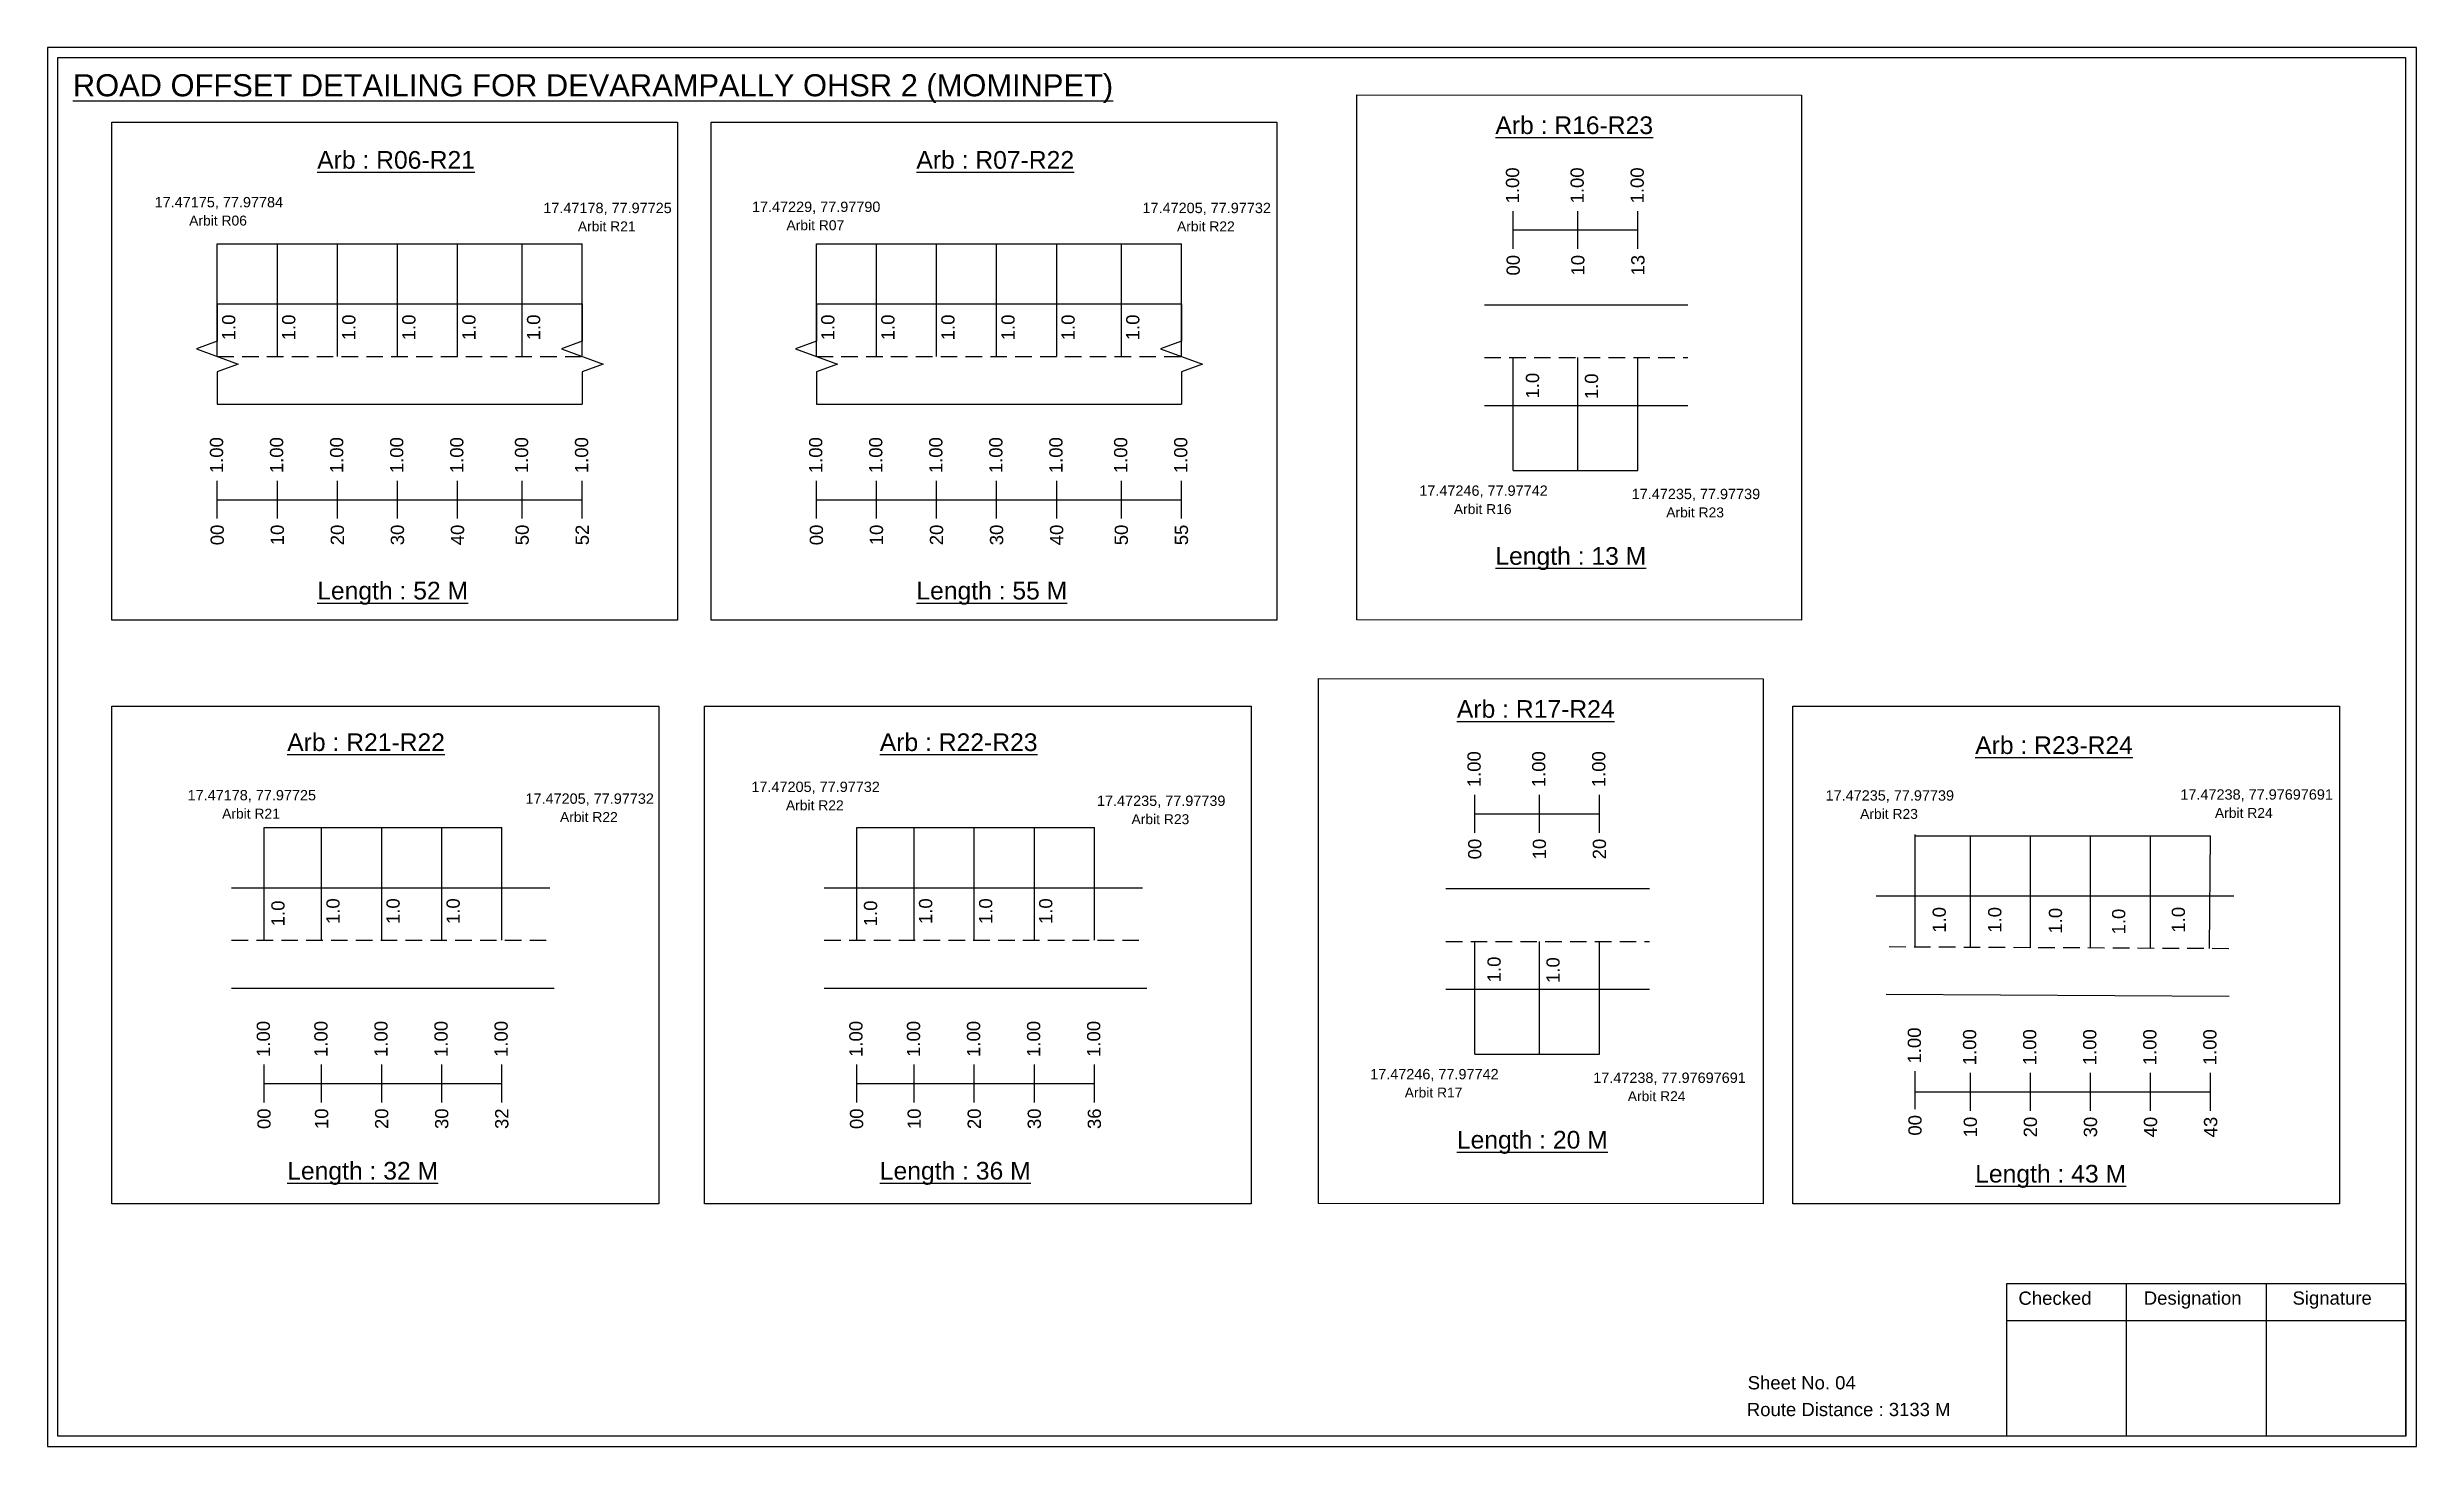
# Model space of a CAD drawing. Header units: inches. Extents: x 774 to 7852, y 198 to 1433.
# Drawn here: x 5999 to 6535, y 274 to 590 of the extents above; entities that cross this region are included whole.
import ezdxf

# ---------------------------------------------------------------- set-up
doc = ezdxf.new("R2010")
doc.units = ezdxf.units.IN
doc.header["$MEASUREMENT"] = 0
doc.linetypes.add('DASHED2', pattern=[0.375, 0.25, -0.125])
doc.layers.add('PDF_Geometry', color=7, linetype='Continuous')
doc.layers.add('PDF_Text', color=5, linetype='Continuous')
doc.styles.add('PDF Arial', font='arial.ttf')
doc.styles.get("Standard").update_dxf_attribs({"font": 'arial.ttf'})

msp = doc.modelspace()

# ---------------------------------------------------------------- texts
at = {"color": 242, "true_color": 0xcd2027}
for s, height, p in [('%%UROAD OFFSET DETAILING FOR DEVARAMPALLY OHSR 2 (MOMINPET)', 5, (6004.73, 579.14)), ('%%UArb : R16-R23', 4, (6326.82, 570.6)), ('%%UArb : R06-R21', 4, (6060.05, 562.75)), ('%%UArb : R07-R22', 4, (6195.72, 562.75)), ('%%ULength : 13 M', 4, (6326.82, 473.1)), ('%%ULength : 52 M', 4, (6060.05, 465.25)), ('%%ULength : 55 M', 4, (6195.72, 465.25)), ('%%UArb : R17-R24', 4, (6318.11, 438.46)), ('%%UArb : R21-R22', 4, (6053.26, 430.94)), ('%%UArb : R22-R23', 4, (6187.44, 430.94)), ('%%UArb : R23-R24', 4, (6435.47, 430.27)), ('%%ULength : 20 M', 4, (6318.11, 340.96)), ('%%ULength : 32 M', 4, (6053.26, 333.94)), ('%%ULength : 36 M', 4, (6187.44, 333.94)), ('%%ULength : 43 M', 4, (6435.47, 333.27))]:
    msp.add_text(s, height=height, dxfattribs=at).set_placement(p)
at = {"color": 217, "true_color": 0x93278f}
for s, p in [('1.00', (6332.21, 554.89)), ('1.00', (6346.84, 554.89)), ('1.00', (6360.44, 554.89)), ('00', (6332.36, 538.57)), ('10', (6346.99, 538.57)), ('13', (6360.59, 538.57)), ('1.00', (6038.75, 493.84)), ('1.00', (6052.35, 493.84)), ('1.00', (6065.95, 493.84)), ('1.00', (6079.55, 493.84)), ('1.00', (6093.15, 493.84)), ('1.00', (6107.81, 493.84)), ('1.00', (6121.41, 493.84)), ('1.00', (6174.42, 493.84)), ('1.00', (6188.02, 493.84)), ('1.00', (6201.62, 493.84)), ('1.00', (6215.22, 493.84)), ('1.00', (6228.82, 493.84)), ('1.00', (6243.48, 493.84)), ('1.00', (6257.08, 493.84)), ('00', (6038.91, 477.52)), ('10', (6052.51, 477.52)), ('20', (6066.11, 477.52)), ('30', (6079.71, 477.52)), ('40', (6093.31, 477.52)), ('50', (6107.96, 477.52)), ('52', (6121.56, 477.52)), ('00', (6174.58, 477.52)), ('10', (6188.18, 477.52)), ('20', (6201.78, 477.52)), ('30', (6215.38, 477.52)), ('40', (6228.98, 477.52)), ('50', (6243.63, 477.52)), ('55', (6257.23, 477.52)), ('1.00', (6323.5, 422.75)), ('1.00', (6338.13, 422.75)), ('1.00', (6351.73, 422.75)), ('00', (6323.65, 406.43)), ('10', (6338.28, 406.43)), ('20', (6351.88, 406.43)), ('1.00', (6049.35, 361.7)), ('1.00', (6062.39, 361.7)), ('1.00', (6075.99, 361.7)), ('1.00', (6089.59, 361.7)), ('1.00', (6103.19, 361.7)), ('1.00', (6183.53, 361.7)), ('1.00', (6196.57, 361.7)), ('1.00', (6210.17, 361.7)), ('1.00', (6223.77, 361.7)), ('1.00', (6237.37, 361.7)), ('1.00', (6423.19, 360.21)), ('1.00', (6435.71, 359.82)), ('1.00', (6449.31, 359.82)), ('1.00', (6462.91, 359.82)), ('1.00', (6476.51, 359.82)), ('1.00', (6490.11, 359.82)), ('00', (6049.5, 345.38)), ('10', (6062.54, 345.38)), ('20', (6076.14, 345.38)), ('30', (6089.74, 345.38)), ('32', (6103.34, 345.38)), ('00', (6183.68, 345.38)), ('10', (6196.72, 345.38)), ('20', (6210.32, 345.38)), ('30', (6223.92, 345.38)), ('36', (6237.52, 345.38)), ('00', (6423.34, 343.89)), ('10', (6435.87, 343.5)), ('20', (6449.47, 343.5)), ('30', (6463.07, 343.5)), ('40', (6476.67, 343.5)), ('43', (6490.27, 343.5))]:
    msp.add_text(s, height=3, rotation=90, dxfattribs=at).set_placement(p)
at = {"color": 5}
for s, height, p in [('17.47175, 77.97784', 2.34, (6023.24, 554.01)), ('17.47178, 77.97725', 2.34, (6111.25, 552.7)), ('17.47229, 77.97790', 2.34, (6158.49, 552.96)), ('17.47205, 77.97732', 2.34, (6246.92, 552.7)), ('Arbit R06', 2.246, (6031.06, 549.89)), ('Arbit R21', 2.246, (6119.07, 548.58)), ('Arbit R07', 2.246, (6166.31, 548.84)), ('Arbit R22', 2.246, (6254.74, 548.58)), ('17.47246, 77.97742', 2.34, (6309.6, 488.71)), ('17.47235, 77.97739', 2.34, (6357.7, 487.96)), ('Arbit R16', 2.246, (6317.42, 484.58)), ('Arbit R23', 2.246, (6365.52, 483.83)), ('17.47205, 77.97732', 2.34, (6158.37, 421.67)), ('17.47178, 77.97725', 2.34, (6030.7, 419.78)), ('17.47205, 77.97732', 2.34, (6107.21, 419)), ('Arbit R22', 2.246, (6166.19, 417.54)), ('17.47235, 77.97739', 2.34, (6236.62, 418.52)), ('17.47235, 77.97739', 2.34, (6401.6, 419.72)), ('17.47238, 77.97697691', 2.34, (6481.94, 419.94)), ('Arbit R21', 2.246, (6038.52, 415.65)), ('Arbit R22', 2.246, (6115.03, 414.88)), ('Arbit R23', 2.246, (6244.44, 414.39)), ('Arbit R23', 2.246, (6409.42, 415.59)), ('Arbit R24', 2.246, (6489.76, 415.81)), ('17.47246, 77.97742', 2.34, (6298.48, 356.64)), ('Arbit R17', 2.246, (6306.3, 352.52)), ('17.47238, 77.97697691', 2.34, (6348.99, 355.82)), ('Arbit R24', 2.246, (6356.81, 351.69))]:
    msp.add_text(s, height=height, dxfattribs=at).set_placement(p)
for p in [(6041.5, 523.92), (6055.1, 523.92), (6068.7, 523.92), (6082.3, 523.92), (6095.9, 523.92), (6110.55, 523.92), (6177.17, 523.92), (6190.77, 523.92), (6204.37, 523.92), (6217.97, 523.92), (6231.57, 523.92), (6246.22, 523.92), (6336.73, 510.73), (6350.09, 510.58), (6065.13, 391.78), (6078.73, 391.78), (6092.33, 391.78), (6199.31, 391.78), (6212.91, 391.78), (6226.51, 391.78), (6052.66, 391.28), (6186.84, 391.28), (6428.83, 389.81), (6441.4, 389.81), (6455.14, 389.62), (6469.46, 389.42), (6482.97, 389.84), (6328.03, 378.59), (6341.38, 378.44)]:
    msp.add_text('1.0', height=3, rotation=90).set_placement(p)
for s, p in [('Sheet No. 04', (6383.96, 286.45)), ('Route Distance : 3133 M', (6383.77, 280.4))]:
    msp.add_text(s, height=3).set_placement(p)
at = {"layer": 'PDF_Text', "color": 7, "attachment_point": 7, "style": 'PDF Arial'}
for s, insert, char_height in [('Checked', (6445.27, 305.55), 3.001), ('Designation', (6473.65, 304.72), 3.0006), ('Signature', (6507.33, 304.72), 3.001)]:
    msp.add_mtext(s, dxfattribs=dict(at, insert=insert, char_height=char_height))

# ---------------------------------------------------------------- linework, layer by layer
at = {"color": 217, "true_color": 0x93278f}
for p, q in [((6330.88, 544.6), (6330.88, 553.16)), ((6345.51, 544.6), (6345.51, 553.16)), ((6359.11, 544.6), (6359.11, 553.16)), ((6330.88, 548.88), (6359.11, 548.89)), ((6037.43, 483.54), (6037.43, 492.1)), ((6051.03, 483.54), (6051.03, 492.1)), ((6064.63, 483.54), (6064.63, 492.1)), ((6078.23, 483.54), (6078.23, 492.1)), ((6091.83, 483.54), (6091.83, 492.1)), ((6106.48, 483.55), (6106.48, 492.1)), ((6120.08, 483.55), (6120.08, 492.1)), ((6173.1, 483.54), (6173.1, 492.1)), ((6186.7, 483.54), (6186.7, 492.1)), ((6200.3, 483.54), (6200.3, 492.1)), ((6213.9, 483.54), (6213.9, 492.1)), ((6227.5, 483.54), (6227.5, 492.1)), ((6242.15, 483.55), (6242.15, 492.1)), ((6255.75, 483.55), (6255.75, 492.1)), ((6037.43, 487.81), (6120.08, 487.82)), ((6173.1, 487.81), (6255.75, 487.82)), ((6322.18, 412.46), (6322.18, 421.02)), ((6336.8, 412.46), (6336.8, 421.02)), ((6350.4, 412.46), (6350.4, 421.02)), ((6322.18, 416.74), (6350.4, 416.75)), ((6048.03, 351.4), (6048.03, 359.96)), ((6061.06, 351.4), (6061.06, 359.96)), ((6074.66, 351.4), (6074.66, 359.96)), ((6088.26, 351.4), (6088.26, 359.96)), ((6101.86, 351.4), (6101.86, 359.96)), ((6182.21, 351.4), (6182.21, 359.96)), ((6195.24, 351.4), (6195.24, 359.96)), ((6208.84, 351.4), (6208.84, 359.96)), ((6222.44, 351.4), (6222.44, 359.96)), ((6236.04, 351.4), (6236.04, 359.96)), ((6048.03, 355.67), (6101.86, 355.69)), ((6182.21, 355.67), (6236.04, 355.69)), ((6421.87, 349.91), (6421.87, 358.47)), ((6434.39, 349.53), (6434.39, 358.08)), ((6447.99, 349.53), (6447.99, 358.08)), ((6461.59, 349.53), (6461.59, 358.08)), ((6475.19, 349.53), (6475.19, 358.08)), ((6488.79, 349.53), (6488.79, 358.08)), ((6421.87, 353.8), (6488.79, 353.81))]:
    msp.add_line(p, q, dxfattribs=at)
at = {"color": 5}
for p, q in [((6037.43, 545.78), (6120.08, 545.78)), ((6173.1, 545.78), (6255.75, 545.78)), ((6330.88, 494.46), (6359.11, 494.46)), ((6048.03, 413.64), (6101.86, 413.64)), ((6182.21, 413.64), (6236.04, 413.64)), ((6421.87, 411.76), (6488.79, 411.76)), ((6322.18, 362.32), (6350.4, 362.32))]:
    msp.add_line(p, q, dxfattribs=at)
for p, q in [((6037.43, 520.24), (6037.43, 545.78)), ((6051.03, 520.24), (6051.03, 545.78)), ((6064.63, 520.24), (6064.63, 545.78)), ((6078.23, 520.24), (6078.23, 545.78)), ((6091.83, 520.24), (6091.83, 545.78)), ((6106.48, 520.25), (6106.48, 545.78)), ((6120.08, 520.25), (6120.08, 545.78)), ((6173.1, 520.24), (6173.1, 545.78)), ((6186.7, 520.24), (6186.7, 545.78)), ((6200.3, 520.24), (6200.3, 545.78)), ((6213.9, 520.24), (6213.9, 545.78)), ((6227.5, 520.24), (6227.5, 545.78)), ((6242.15, 520.25), (6242.15, 545.78)), ((6255.75, 520.25), (6255.75, 545.78)), ((6037.43, 532.13), (6120.08, 532.13)), ((6173.1, 532.13), (6255.75, 532.13)), ((6370.41, 531.88), (6324.33, 531.88)), ((6330.88, 494.46), (6330.88, 519.99)), ((6345.51, 494.46), (6345.51, 519.99)), ((6359.11, 494.46), (6359.11, 519.99)), ((6037.43, 509.44), (6120.08, 509.44)), ((6173.1, 509.44), (6255.75, 509.44)), ((6324.33, 509.19), (6356.44, 509.19)), ((6356.44, 509.19), (6370.41, 509.19)), ((6048.03, 388.1), (6048.03, 413.64)), ((6061.06, 388.1), (6061.06, 413.64)), ((6074.66, 388.1), (6074.66, 413.64)), ((6088.26, 388.1), (6088.26, 413.64)), ((6101.86, 388.1), (6101.86, 413.64)), ((6182.21, 388.1), (6182.21, 413.64)), ((6195.24, 388.1), (6195.24, 413.64)), ((6208.84, 388.1), (6208.84, 413.64)), ((6222.44, 388.1), (6222.44, 413.64)), ((6236.04, 388.1), (6236.04, 413.64)), ((6421.87, 386.53), (6421.87, 412.06)), ((6434.39, 386.48), (6434.39, 411.76)), ((6447.99, 386.42), (6447.99, 411.76)), ((6461.59, 386.48), (6461.59, 411.76)), ((6475.19, 386.23), (6475.19, 411.76)), ((6488.56, 386.26), (6488.79, 411.76)), ((6040.68, 399.99), (6112.72, 399.99)), ((6174.86, 399.99), (6246.89, 399.99)), ((6361.7, 399.74), (6315.62, 399.74)), ((6494.04, 398.09), (6413.08, 398.09)), ((6322.18, 362.32), (6322.18, 387.85)), ((6336.8, 362.32), (6336.8, 387.85)), ((6350.4, 362.32), (6350.4, 387.85)), ((6040.68, 377.3), (6113.72, 377.3)), ((6174.86, 377.3), (6247.89, 377.3)), ((6315.62, 377.05), (6347.73, 377.05)), ((6347.73, 377.05), (6361.7, 377.05)), ((6415.29, 375.88), (6493.02, 375.45))]:
    msp.add_line(p, q)
at = {"linetype": 'DASHED2', "ltscale": 15}
for p, q in [((6037.43, 520.25), (6120.08, 520.25)), ((6173.1, 520.25), (6255.75, 520.25)), ((6324.33, 519.99), (6370.41, 519.99)), ((6040.68, 388.1), (6113.22, 388.1)), ((6174.86, 388.1), (6247.39, 388.1)), ((6315.62, 387.85), (6361.7, 387.85)), ((6416.01, 386.67), (6494.29, 386.26))]:
    msp.add_line(p, q, dxfattribs=at)
for points in [[(6295.45, 579.49), (6396.18, 579.4), (6396.18, 460.58), (6295.45, 460.67)], [(6013.56, 573.26), (6141.66, 573.26), (6141.66, 460.58), (6013.56, 460.58)], [(6149.23, 573.26), (6277.33, 573.26), (6277.33, 460.58), (6149.23, 460.58)], [(6286.74, 447.35), (6387.48, 447.26), (6387.48, 328.44), (6286.74, 328.53)], [(6013.56, 441.12), (6137.37, 441.12), (6137.37, 328.44), (6013.56, 328.44)], [(6147.74, 441.12), (6271.55, 441.12), (6271.55, 328.44), (6147.74, 328.44)], [(6394.16, 441.12), (6517.97, 441.12), (6517.97, 328.44), (6394.16, 328.44)]]:
    msp.add_lwpolyline(points, close=True)
at = {"linetype": 'Continuous'}
for points in [[(6037.43, 532.13), (6037.43, 523.69), (6032.69, 521.97), (6042.17, 518.52), (6037.43, 516.79), (6037.43, 509.44)], [(6120.08, 532.13), (6120.08, 523.69), (6115.34, 521.97), (6124.82, 518.52), (6120.08, 516.79), (6120.08, 509.44)], [(6173.1, 532.13), (6173.1, 523.69), (6168.36, 521.97), (6177.84, 518.52), (6173.1, 516.79), (6173.1, 509.44)], [(6255.75, 532.13), (6255.75, 523.69), (6251.01, 521.97), (6260.49, 518.52), (6255.75, 516.79), (6255.75, 509.44)]]:
    msp.add_lwpolyline(points, dxfattribs=at)
at = {"layer": 'PDF_Geometry'}
for points in [[(5998.95, 590.21), (5998.95, 273.5), (6535.43, 273.5), (6535.43, 590.21)], [(6001.28, 587.88), (6001.28, 275.92), (6533.01, 275.92), (6533.01, 587.88)]]:
    msp.add_lwpolyline(points, close=True, dxfattribs=at)
at = {"layer": 'PDF_Geometry', "color": 242, "true_color": 0xcc1f26}
msp.add_lwpolyline([(6533.01, 275.83), (6442.67, 275.83), (6442.67, 310.44), (6533.01, 310.44)], close=True, dxfattribs=at)
for points in [[(6469.65, 310.44), (6469.65, 275.83)], [(6501.37, 310.44), (6501.37, 275.83)], [(6442.67, 302.06), (6533.01, 302.06)]]:
    msp.add_lwpolyline(points, dxfattribs=at)

msp.set_redraw_order([(e.dxf.handle, doc.entitydb.next_handle()) for e in msp.query("TEXT MTEXT ATTDEF DIMENSION ARC_DIMENSION")])  # texts and dimensions are drawn at this point

doc.saveas('drawing.dxf')
